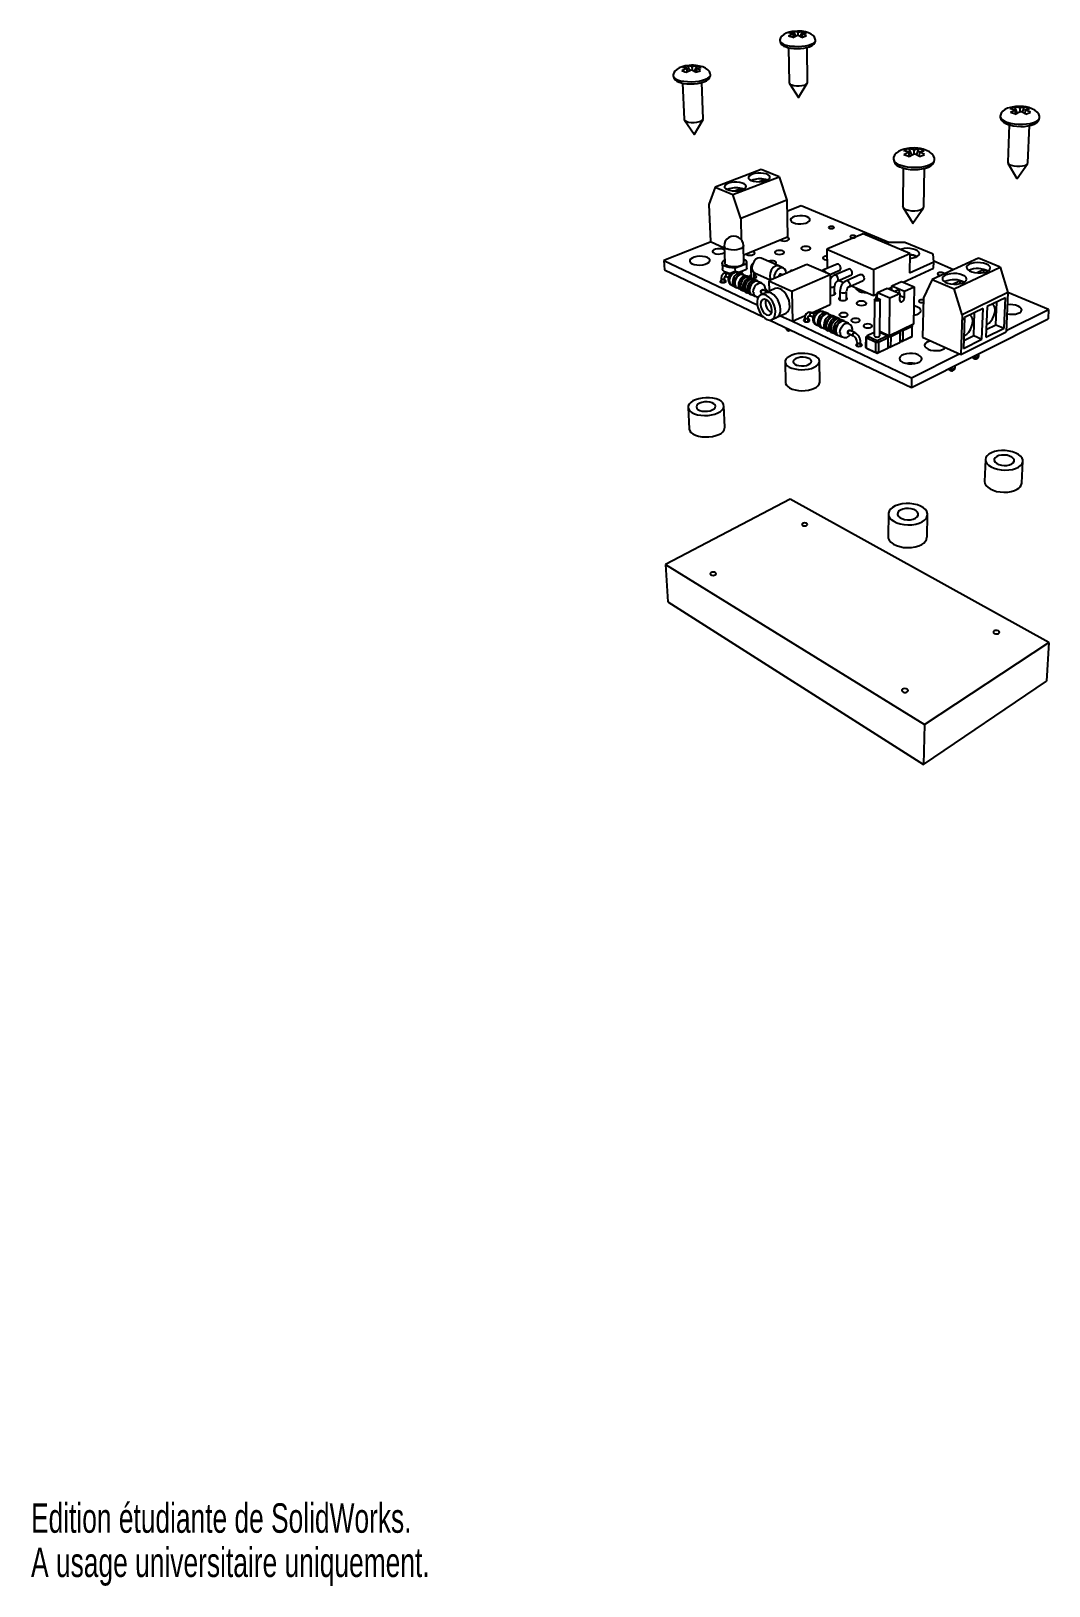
# Model space of a CAD drawing. Extents: x 0 to 129, y 0 to 197.
import ezdxf
from ezdxf.enums import TextEntityAlignment as Align

# ---------------------------------------------------------------- set-up
doc = ezdxf.new("R2010")
doc.units = 0
doc.layers.get('0').update_dxf_attribs({"linetype": 'CONTINUOUS'})

msp = doc.modelspace()

# ---------------------------------------------------------------- texts
at = {"color": 7, "linetype": 'CONTINUOUS'}
for s, width, p in [('Edition étudiante de SolidWorks.', 0.667188, (0, 5.6)), ('A usage universitaire uniquement.', 0.668182, (0, 0))]:
    msp.add_text(s, height=3.7351, dxfattribs=dict(at, width=width)).set_placement(p, align=Align.BOTTOM_LEFT)

# ---------------------------------------------------------------- linework, layer by layer
at = {"color": 7, "linetype": 'CONTINUOUS'}
for p, q in [((96.47, 196.5), (95.93, 196.6)), ((96.47, 196.5), (96.48, 196.04)), ((97.06, 196.69), (96.52, 196.78)), ((96.52, 196.78), (96.77, 196.2)), ((97.06, 196.69), (97.63, 196.78)), ((97.06, 196.69), (97.06, 196.3)), ((97.63, 196.78), (97.36, 196.15)), ((97.62, 196.5), (98.18, 196.6)), ((97.62, 196.5), (97.62, 196.05)), ((95.9, 194.74), (95.98, 190.3)), ((98.29, 190.32), (98.24, 194.76)), ((83.02, 192.13), (82.48, 192.24)), ((83.02, 192.13), (83.04, 191.67)), ((83.66, 192.34), (83.12, 192.44)), ((83.12, 192.44), (83.38, 191.85)), ((83.66, 192.34), (84.28, 192.44)), ((83.66, 192.34), (83.68, 191.88)), ((84.28, 192.44), (83.97, 191.71)), ((84.21, 192.13), (84.83, 192.24)), ((84.21, 192.13), (84.23, 191.66)), ((82.47, 190.25), (82.68, 185.68)), ((85.1, 185.75), (84.91, 190.33)), ((96.01, 190.21), (97.15, 188.43)), ((97.17, 188.43), (98.26, 190.23)), ((124.6, 186.88), (123.94, 187.01)), ((125.18, 187.11), (124.52, 187.23)), ((124.52, 187.23), (124.86, 186.42)), ((125.18, 187.11), (125.16, 186.59)), ((125.18, 187.11), (125.74, 187.23)), ((125.74, 187.23), (125.46, 186.57)), ((125.85, 186.88), (126.41, 187.01)), ((82.72, 185.58), (83.96, 183.77)), ((83.98, 183.77), (85.07, 185.65)), ((124.6, 186.88), (124.58, 186.37)), ((125.85, 186.88), (125.83, 186.38)), ((123.85, 184.96), (123.65, 180.25)), ((126.19, 180.16), (126.42, 184.88)), ((111.14, 181.56), (110.48, 181.7)), ((111.78, 181.81), (111.12, 181.96)), ((111.12, 181.96), (111.47, 181.12)), ((111.14, 181.56), (111.13, 180.97)), ((111.78, 181.81), (111.77, 181.28)), ((111.78, 181.81), (112.4, 181.96)), ((112.4, 181.96), (112.07, 181.18)), ((112.46, 181.56), (112.45, 180.97)), ((112.46, 181.56), (113.08, 181.7)), ((92.45, 179.31), (86.59, 177.1)), ((94.72, 178.38), (92.45, 179.31)), ((110.42, 179.49), (110.35, 174.65)), ((113.01, 174.61), (113.11, 179.46)), ((123.68, 180.13), (124.82, 178.19)), ((124.84, 178.19), (126.15, 180.05)), ((88.86, 176.13), (94.72, 178.38)), ((92.94, 178.05), (92.21, 177.77)), ((92.96, 177.88), (92.95, 178.05)), ((93.18, 177.96), (93, 178.04)), ((94.72, 178.38), (95.67, 175.42)), ((86.59, 177.1), (85.82, 174.87)), ((86.59, 177.1), (88.86, 176.13)), ((89.84, 173.12), (88.86, 176.13)), ((89.94, 176.9), (89.17, 176.61)), ((95.67, 175.42), (89.84, 173.12)), ((89.95, 176.73), (89.95, 176.9)), ((90.18, 176.81), (89.99, 176.89)), ((95.67, 175.42), (95.75, 170.78)), ((85.82, 174.87), (86, 170.21)), ((97.48, 174.72), (95.69, 174.01)), ((108.58, 170.08), (97.48, 174.72)), ((110.39, 174.51), (111.64, 172.54)), ((111.65, 172.53), (112.97, 174.47)), ((89.84, 173.12), (89.92, 170.41)), ((86.1, 170.17), (80.13, 167.78)), ((86, 170.21), (87.76, 169.41)), ((87.76, 169.61), (87.83, 167.48)), ((90.26, 167.55), (90.19, 169.68)), ((90.23, 168.51), (95.75, 170.78)), ((95.8, 170.69), (95.64, 170.73)), ((105.35, 171.16), (100.75, 169.21)), ((111.27, 168.67), (105.35, 171.16)), ((108.41, 170.08), (108.17, 169.97)), ((110.64, 170.08), (108.41, 170.08)), ((114.21, 168.59), (110.64, 170.08)), ((80.13, 167.78), (91.94, 162.2)), ((80.13, 167.78), (80.2, 166.62)), ((87.51, 167.47), (87.53, 166.74)), ((89.86, 167.14), (90.56, 167.43)), ((90.56, 167.43), (90.58, 166.71)), ((90.6, 166.83), (90.58, 167.56)), ((91.47, 168.91), (91.32, 168.96)), ((94.68, 167.1), (92.44, 168.11)), ((102.05, 167.32), (100.26, 166.55)), ((100.75, 169.21), (106.67, 166.64)), ((100.75, 169.21), (100.77, 166.77)), ((106.67, 166.64), (111.27, 168.67)), ((111.27, 168.67), (111.23, 166.23)), ((111.23, 166.23), (114.29, 167.61)), ((119.96, 168.08), (114.1, 165.4)), ((114.29, 167.61), (114.21, 168.59)), ((114.27, 166.81), (114.29, 167.61)), ((116.8, 166.63), (114.29, 167.69)), ((122.71, 166.96), (119.96, 168.08)), ((80.2, 166.62), (92.69, 160.66)), ((87.39, 165.46), (87.41, 165.03)), ((87.81, 165.05), (87.8, 165.47)), ((87.8, 165.47), (87.8, 165.47)), ((88.03, 165.76), (88.3, 165.64)), ((88.46, 166.01), (88.2, 166.14)), ((89.16, 166.85), (89.86, 167.14)), ((89.17, 166.37), (89.16, 166.85)), ((89.73, 166.2), (89.48, 166.31)), ((89.56, 166.28), (89.82, 166.39)), ((89.82, 166.39), (89.94, 166.44)), ((90.14, 166.06), (89.91, 166.16)), ((89.94, 166.44), (90.58, 166.71)), ((89.96, 166.35), (89.96, 166.45)), ((90.46, 165.86), (90.15, 166)), ((90.6, 166.83), (90.58, 166.71)), ((90.87, 165.71), (90.65, 165.82)), ((91.02, 165.6), (90.88, 165.66)), ((91.12, 166.76), (91.15, 165.58)), ((91.43, 165.46), (91.21, 165.56)), ((91.58, 165.34), (91.44, 165.41)), ((91.56, 165.55), (91.54, 166.27)), ((91.6, 166.24), (93.59, 165.33)), ((98.23, 167.3), (93.4, 165.24)), ((95.25, 166.84), (94.68, 167.1)), ((95.09, 166.01), (94.91, 166.08)), ((96.31, 163.9), (101.15, 166.01)), ((101.15, 166.01), (98.23, 167.3)), ((100.26, 166.55), (100.11, 166.47)), ((101.12, 166.02), (102.38, 166.57)), ((101.15, 166.01), (101.17, 162.24)), ((101.15, 165.8), (101.39, 165.69)), ((103.52, 166.71), (101.73, 165.93)), ((102.06, 165.17), (103.85, 165.96)), ((105.01, 166.02), (103.22, 165.23)), ((106.67, 166.64), (106.65, 163.35)), ((110.42, 165.06), (114.27, 166.81)), ((114.1, 165.4), (112.98, 163.06)), ((114.1, 165.4), (116.86, 164.22)), ((116.86, 164.22), (122.71, 166.96)), ((120.65, 166.64), (119.77, 166.23)), ((120.63, 166.28), (120.65, 166.64)), ((121.12, 166.44), (120.65, 166.64)), ((122.71, 166.96), (123.68, 163.73)), ((87.88, 165.29), (87.8, 165.31)), ((88.72, 164.67), (88.97, 164.55)), ((89.12, 164.44), (89.34, 164.33)), ((89.38, 164.36), (89.7, 164.21)), ((89.85, 164.09), (90.07, 163.99)), ((90.12, 164.01), (90.26, 163.95)), ((90.41, 163.83), (90.63, 163.72)), ((90.68, 163.75), (90.82, 163.68)), ((90.97, 163.57), (91.19, 163.46)), ((91.24, 163.49), (91.73, 163.25)), ((91.99, 165.2), (91.77, 165.3)), ((92.5, 164.92), (92, 165.15)), ((93.02, 163.72), (92.39, 163.45)), ((92.48, 163.68), (92.7, 163.58)), ((93.22, 163.8), (92.66, 164.06)), ((94.21, 164.23), (93.03, 163.72)), ((93.4, 165.24), (96.31, 163.9)), ((93.4, 165.24), (93.43, 163.9)), ((96.31, 163.9), (96.38, 160.1)), ((101.73, 163.47), (101.72, 164.55)), ((102.06, 165.17), (102.07, 165.18)), ((102.31, 165.28), (102.91, 165.02)), ((102.41, 163.89), (102.41, 162.78)), ((103.24, 162.82), (103.24, 163.89)), ((103.56, 164.47), (105.34, 165.27)), ((103.85, 164.6), (106.65, 163.35)), ((106.65, 163.35), (107.14, 163.57)), ((107.14, 163), (107.15, 163.75)), ((107.15, 163.75), (108.39, 164.31)), ((107.15, 163.75), (108.73, 163.05)), ((108.39, 164.31), (109.97, 163.62)), ((108.58, 164.23), (108.99, 164.41)), ((108.73, 163.05), (109.97, 163.62)), ((108.99, 164.59), (110.22, 165.14)), ((108.99, 164.59), (110.58, 163.9)), ((108.99, 164.05), (108.99, 164.59)), ((109.69, 164.05), (109.34, 163.89)), ((109.97, 163.62), (109.96, 162.83)), ((110.22, 165.14), (111.8, 164.46)), ((110.57, 163.11), (110.58, 163.9)), ((110.58, 163.9), (111.8, 164.46)), ((111.8, 164.46), (111.72, 159.72)), ((117.65, 165.24), (116.72, 164.81)), ((117.86, 160.93), (116.86, 164.22)), ((117.64, 164.87), (117.65, 165.24)), ((118.12, 165.04), (117.65, 165.24)), ((123.68, 163.73), (117.86, 160.93)), ((123.68, 163.73), (123.46, 158.76)), ((128.82, 161.6), (123.67, 163.76)), ((98.83, 161.19), (101.17, 162.24)), ((106.79, 162.85), (106.76, 158.27)), ((107.46, 158.26), (107.5, 162.84)), ((108.68, 158.27), (108.73, 163.05)), ((112.98, 163.06), (112.87, 158.07)), ((120.52, 161.7), (118.16, 160.56)), ((120.37, 157.82), (120.52, 161.7)), ((121.04, 161.95), (120.89, 158.08)), ((123.35, 163.06), (121.04, 161.95)), ((122.15, 159.67), (122.27, 162.54)), ((123.18, 159.22), (123.35, 163.06)), ((123.46, 158.93), (128.82, 161.6)), ((128.82, 161.6), (128.75, 160.4)), ((93.53, 160.26), (111.46, 151.7)), ((93.77, 160.32), (94.39, 160.59)), ((94.4, 160.6), (95.58, 161.12)), ((94.87, 160.81), (96.38, 160.1)), ((96.38, 160.1), (98.02, 160.83)), ((96.38, 160.1), (111.48, 152.95)), ((97.97, 160.51), (97.98, 160.06)), ((98.4, 160.06), (98.39, 160.51)), ((98.39, 160.51), (98.39, 160.51)), ((98.46, 160.33), (98.4, 160.35)), ((98.67, 160.8), (99, 160.65)), ((98.68, 160.8), (98.67, 160.8)), ((99.18, 161.03), (98.85, 161.18)), ((99.43, 159.64), (99.72, 159.51)), ((100.51, 161.22), (100.23, 161.35)), ((100.93, 161.07), (100.69, 161.18)), ((101.3, 160.85), (100.95, 161.02)), ((101.73, 160.7), (101.49, 160.81)), ((101.91, 160.57), (101.74, 160.65)), ((102.34, 160.42), (102.09, 160.53)), ((102.52, 160.29), (102.35, 160.37)), ((102.94, 160.14), (102.7, 160.25)), ((103.49, 159.84), (102.96, 160.09)), ((111.72, 159.72), (108.68, 158.27)), ((111.57, 159.45), (110.37, 158.88)), ((111.46, 151.7), (128.75, 160.4)), ((111.48, 159.6), (111.57, 159.45)), ((111.56, 159.6), (111.53, 159.62)), ((111.55, 158.19), (111.57, 159.45)), ((111.56, 159.6), (111.57, 159.45)), ((117.86, 160.93), (117.7, 155.88)), ((118.16, 160.56), (118.04, 156.66)), ((119.34, 158.28), (119.44, 161.17)), ((120.93, 159.07), (122.15, 159.67)), ((122.15, 159.67), (123.18, 159.22)), ((95.98, 158.91), (96.1, 158.96)), ((99.86, 159.39), (100.1, 159.28)), ((100.15, 159.3), (100.51, 159.13)), ((100.66, 159.02), (100.9, 158.9)), ((100.94, 158.93), (101.11, 158.85)), ((101.26, 158.73), (101.5, 158.62)), ((101.55, 158.65), (101.72, 158.57)), ((101.86, 158.45), (102.1, 158.34)), ((102.15, 158.36), (102.69, 158.11)), ((103.49, 158.55), (104.1, 158.26)), ((104.29, 158.66), (103.67, 158.94)), ((105.7, 156.87), (105.71, 158.14)), ((105.71, 158), (105.87, 158.27)), ((105.71, 158.14), (105.87, 158.27)), ((105.71, 158), (105.71, 158.14)), ((106.97, 157.41), (105.71, 158)), ((105.71, 158), (105.71, 156.73)), ((106.76, 158.69), (105.87, 158.27)), ((105.87, 158.27), (107.12, 157.68)), ((107.12, 157.68), (106.97, 157.41)), ((107.12, 157.68), (108.35, 158.27)), ((107.12, 157.68), (107.28, 157.41)), ((108.51, 158), (107.28, 157.41)), ((107.46, 158.83), (108.68, 158.27)), ((108.35, 158.27), (107.46, 158.67)), ((108.35, 158.27), (108.51, 158)), ((108.5, 158.14), (108.35, 158.27)), ((108.52, 158.15), (108.45, 158.18)), ((108.5, 158.14), (108.51, 158)), ((108.5, 156.73), (108.51, 158)), ((108.51, 156.88), (108.52, 158.15)), ((108.61, 158.31), (108.52, 158.15)), ((108.83, 158.15), (108.52, 158.15)), ((108.74, 158.3), (108.83, 158.15)), ((108.83, 158.15), (108.82, 156.88)), ((110.05, 158.73), (108.83, 158.15)), ((109.96, 158.88), (110.05, 158.73)), ((110.04, 158.87), (110.01, 158.9)), ((110.06, 158.88), (110.01, 158.9)), ((110.03, 157.46), (110.05, 158.73)), ((110.03, 157.62), (110.04, 157.61)), ((110.19, 157.49), (110.03, 157.57)), ((110.04, 157.61), (110.06, 158.88)), ((110.04, 158.87), (110.05, 158.73)), ((110.35, 157.61), (110.04, 157.61)), ((110.04, 157.61), (110.19, 157.49)), ((110.09, 158.95), (110.06, 158.88)), ((110.37, 158.88), (110.06, 158.88)), ((111.39, 158.07), (110.19, 157.49)), ((110.35, 157.61), (110.19, 157.49)), ((110.28, 159.03), (110.37, 158.88)), ((110.37, 158.88), (110.35, 157.61)), ((110.35, 157.61), (111.55, 158.19)), ((111.55, 158.19), (111.39, 158.07)), ((112.87, 158.07), (117.7, 155.88)), ((117.7, 155.88), (123.46, 158.76)), ((118.04, 156.66), (120.37, 157.82)), ((118.07, 157.65), (119.34, 158.28)), ((119.34, 158.28), (120.37, 157.82)), ((120.89, 158.08), (123.18, 159.22)), ((104.59, 157.4), (104.59, 156.94)), ((105.03, 156.94), (105.03, 157.4)), ((105.08, 157.23), (105.03, 157.25)), ((105.71, 156.73), (105.7, 156.87)), ((105.71, 156.73), (106.96, 156.14)), ((105.86, 156.61), (105.71, 156.73)), ((107.11, 156.02), (105.86, 156.61)), ((106.96, 156.14), (106.97, 157.41)), ((107.27, 156.14), (106.96, 156.14)), ((106.96, 156.14), (107.11, 156.02)), ((107.28, 157.41), (106.97, 157.41)), ((108.34, 156.61), (107.11, 156.02)), ((107.27, 156.14), (107.11, 156.02)), ((107.28, 157.41), (107.27, 156.14)), ((107.27, 156.14), (108.5, 156.73)), ((108.5, 156.73), (108.34, 156.61)), ((108.5, 156.89), (108.51, 156.88)), ((108.66, 156.76), (108.5, 156.84)), ((108.82, 156.88), (108.51, 156.88)), ((108.51, 156.88), (108.66, 156.76)), ((109.87, 157.34), (108.66, 156.76)), ((108.82, 156.88), (108.66, 156.76)), ((108.82, 156.88), (110.03, 157.46)), ((110.03, 157.46), (109.87, 157.34)), ((111.48, 152.95), (117.52, 155.96)), ((119.98, 155.75), (119.99, 155.99)), ((95.47, 154.97), (95.52, 152.33)), ((99.84, 152.39), (99.81, 155.03)), ((117, 154.25), (117.01, 154.49)), ((111.48, 152.95), (111.46, 151.7)), ((83.18, 149.2), (83.31, 146.49)), ((87.82, 146.68), (87.72, 149.39)), ((120.83, 142.61), (120.72, 139.82)), ((125.43, 139.59), (125.58, 142.39)), ((96.11, 137.59), (80.34, 129.31)), ((128.86, 119.44), (96.11, 137.59)), ((108.54, 135.72), (108.5, 132.85)), ((113.43, 132.76), (113.49, 135.63)), ((80.34, 129.31), (80.61, 124.58)), ((80.34, 129.31), (113.1, 109.04)), ((80.61, 124.58), (112.98, 103.99)), ((113.1, 109.04), (128.86, 119.44)), ((128.86, 119.44), (128.56, 114.55)), ((112.98, 103.99), (128.56, 114.55)), ((113.1, 109.04), (112.98, 103.99))]:
    msp.add_line(p, q, dxfattribs=at)
at = {"color": 8, "linetype": 'CONTINUOUS'}
msp.add_line((109.97, 163.37), (110.57, 163.11), dxfattribs=at)
at = {"color": 7, "linetype": 'CONTINUOUS'}
for points in [[(97.04, 196.84), (96.53, 196.8), (96.33, 196.77), (95.97, 196.69), (95.61, 196.56), (95.3, 196.4), (95.05, 196.21), (94.89, 195.99), (94.81, 195.74), (94.8, 195.63)], [(94.8, 195.65), (94.82, 195.54), (94.93, 195.39), (95.13, 195.25), (95.42, 195.12)], [(95.42, 195.12), (95.78, 195.02), (96.19, 194.95), (96.65, 194.91), (97.12, 194.9), (97.59, 194.93), (98.04, 194.98), (98.44, 195.07), (98.78, 195.18), (99.05, 195.32), (99.22, 195.47), (99.31, 195.62), (99.31, 195.68)], [(95.58, 194.83), (95.76, 194.78), (96.14, 194.69), (96.56, 194.64), (96.99, 194.62), (97.42, 194.64), (97.83, 194.68), (98.22, 194.76), (98.57, 194.86), (98.87, 195.01), (99.09, 195.18), (99.23, 195.36), (99.3, 195.57), (99.3, 195.68)], [(95.9, 196.22), (96.3, 196.43), (96.47, 196.5)], [(95.9, 196.22), (96.3, 196.1), (96.46, 196.03)], [(96.52, 196.78), (96.09, 196.66), (95.93, 196.6)], [(96.46, 196.03), (96.86, 196.24), (97.03, 196.31)], [(97.58, 196.03), (97.19, 196.24), (97.03, 196.31)], [(99.31, 195.68), (99.29, 195.83), (99.2, 196.06), (99.02, 196.27), (98.76, 196.46), (98.42, 196.62), (98.05, 196.73), (97.61, 196.81), (97.27, 196.83), (97.04, 196.84)], [(97.58, 196.03), (98, 196.18), (98.16, 196.22)], [(98.16, 196.22), (97.78, 196.43), (97.62, 196.5)], [(98.18, 196.6), (97.79, 196.74), (97.63, 196.78)], [(83.6, 192.51), (83.04, 192.45), (82.82, 192.42), (82.42, 192.31), (82.07, 192.17), (81.76, 191.99), (81.51, 191.78), (81.36, 191.54), (81.29, 191.28), (81.29, 191.18)], [(81.29, 191.17), (81.29, 191.13), (81.38, 190.96), (81.57, 190.81), (81.86, 190.67)], [(81.86, 190.67), (82.22, 190.56), (82.64, 190.48), (83.11, 190.44), (83.61, 190.43), (84.1, 190.45), (84.58, 190.52), (85.01, 190.61), (85.39, 190.74), (85.68, 190.88), (85.89, 191.05), (86, 191.22), (86.01, 191.34)], [(82.03, 190.38), (82.22, 190.31), (82.61, 190.22), (83.04, 190.17), (83.49, 190.15), (83.95, 190.16), (84.39, 190.21), (84.8, 190.29), (85.18, 190.41), (85.5, 190.56), (85.76, 190.75), (85.91, 190.94), (86, 191.16), (86, 191.32)], [(82.4, 191.83), (82.83, 192.06), (83.02, 192.13)], [(82.4, 191.83), (82.79, 191.69), (82.95, 191.62)], [(83.12, 192.44), (82.66, 192.31), (82.48, 192.24)], [(82.95, 191.62), (83.39, 191.85), (83.57, 191.92)], [(84.12, 191.62), (83.73, 191.85), (83.57, 191.92)], [(86.01, 191.32), (85.99, 191.49), (85.88, 191.73), (85.69, 191.95), (85.4, 192.14), (85.03, 192.31), (84.64, 192.41), (84.21, 192.48), (83.86, 192.51), (83.6, 192.51)], [(84.12, 191.62), (84.58, 191.78), (84.76, 191.83)], [(84.76, 191.83), (84.37, 192.06), (84.21, 192.13)], [(84.83, 192.24), (84.44, 192.4), (84.28, 192.44)], [(96.3, 190.02), (96.57, 189.95), (96.89, 189.91), (97.24, 189.9), (97.57, 189.93), (97.87, 190), (98.1, 190.09), (98.24, 190.21), (98.29, 190.32)], [(97.16, 188.43), (97.15, 188.43), (97.15, 188.43)], [(125.25, 187.31), (124.65, 187.29), (124.41, 187.26), (124.01, 187.18), (123.63, 187.06), (123.29, 186.9), (123.02, 186.69), (122.82, 186.45), (122.72, 186.19), (122.7, 186.05)], [(124.52, 187.23), (124.1, 187.08), (123.94, 187.01)], [(127.67, 185.88), (127.66, 186.07), (127.57, 186.33), (127.38, 186.58), (127.1, 186.81), (126.71, 187.01), (126.31, 187.15), (125.98, 187.23), (125.63, 187.28), (125.25, 187.31)], [(126.41, 187.01), (125.93, 187.18), (125.74, 187.23)], [(82.68, 185.68), (82.69, 185.64), (82.78, 185.51), (82.97, 185.4)], [(82.97, 185.4), (83.25, 185.32), (83.58, 185.28), (83.94, 185.27), (84.3, 185.31), (84.61, 185.38), (84.87, 185.48), (85.03, 185.6), (85.1, 185.74), (85.1, 185.75)], [(122.71, 186.05), (122.7, 185.95), (122.77, 185.7), (122.9, 185.5), (123.11, 185.31), (123.4, 185.14), (123.69, 185.01)], [(122.7, 186.05), (122.7, 186.02), (122.76, 185.83), (122.93, 185.64), (123.2, 185.47), (123.55, 185.32)], [(123.55, 185.32), (123.98, 185.2), (124.46, 185.11), (124.98, 185.06), (125.5, 185.05), (126.01, 185.08), (126.49, 185.15), (126.9, 185.26), (127.24, 185.39), (127.49, 185.56), (127.63, 185.74), (127.67, 185.89)], [(123.69, 185.01), (123.9, 184.95), (124.34, 184.85), (124.81, 184.79), (125.29, 184.76), (125.76, 184.78), (126.21, 184.83), (126.63, 184.93), (127, 185.06), (127.32, 185.26), (127.52, 185.46), (127.64, 185.68), (127.67, 185.88)], [(124.02, 186.56), (124.43, 186.8), (124.6, 186.88)], [(124.02, 186.56), (124.51, 186.4), (124.7, 186.32)], [(124.7, 186.32), (125.1, 186.57), (125.27, 186.65)], [(125.93, 186.32), (125.47, 186.57), (125.27, 186.65)], [(126.51, 186.56), (126.05, 186.8), (125.85, 186.88)], [(125.93, 186.32), (126.36, 186.5), (126.51, 186.56)], [(83.97, 183.77), (83.96, 183.77), (83.96, 183.77)], [(111.81, 182.05), (111.21, 182.02), (110.95, 181.98), (110.55, 181.89), (110.17, 181.76), (109.82, 181.59), (109.53, 181.37), (109.32, 181.12), (109.2, 180.84), (109.18, 180.64)], [(111.12, 181.96), (110.65, 181.79), (110.48, 181.7)], [(110.51, 181.21), (110.95, 181.47), (111.14, 181.56)], [(110.51, 181.21), (110.99, 181.03), (111.19, 180.95)], [(111.19, 180.95), (111.63, 181.22), (111.82, 181.3)], [(114.39, 180.57), (114.37, 180.77), (114.27, 181.05), (114.06, 181.32), (113.75, 181.56), (113.38, 181.74), (112.96, 181.89), (112.6, 181.97), (112.25, 182.02), (111.81, 182.05)], [(112.48, 180.95), (112.02, 181.22), (111.82, 181.3)], [(113.08, 181.7), (112.6, 181.9), (112.4, 181.96)], [(113.12, 181.21), (112.66, 181.47), (112.46, 181.56)], [(112.48, 180.95), (112.95, 181.14), (113.12, 181.21)], [(109.98, 179.9), (110.41, 179.76), (110.91, 179.66), (111.44, 179.61), (111.99, 179.6), (112.53, 179.63), (113.04, 179.71), (113.49, 179.82), (113.87, 179.98), (114.15, 180.16), (114.33, 180.35), (114.39, 180.56), (114.39, 180.58)], [(110.14, 179.58), (110.35, 179.51), (110.81, 179.4), (111.29, 179.33), (111.79, 179.31), (112.29, 179.32), (112.77, 179.38), (113.22, 179.49), (113.62, 179.63), (113.97, 179.83), (114.19, 180.05), (114.33, 180.29), (114.39, 180.55), (114.38, 180.6)], [(124.09, 179.86), (124.41, 179.77), (124.78, 179.72), (125.16, 179.72), (125.52, 179.76), (125.82, 179.83), (126.05, 179.95), (126.17, 180.08), (126.19, 180.16)], [(88.13, 176.77), (88.42, 176.68), (88.76, 176.62), (89.13, 176.61), (89.51, 176.63), (89.86, 176.7), (90.15, 176.8), (90.37, 176.92), (90.5, 177.07), (90.53, 177.22), (90.46, 177.36), (90.3, 177.49), (90.04, 177.6), (89.73, 177.67), (89.37, 177.71), (88.99, 177.7), (88.63, 177.66), (88.31, 177.58), (88.05, 177.46), (87.87, 177.33), (87.78, 177.18), (87.8, 177.03), (87.92, 176.89), (88.13, 176.77)], [(91.18, 177.93), (91.47, 177.84), (91.81, 177.79), (92.18, 177.77), (92.55, 177.8), (92.89, 177.86), (93.18, 177.96), (93.4, 178.08), (93.52, 178.22), (93.55, 178.37), (93.47, 178.51), (93.3, 178.64), (93.05, 178.75), (92.74, 178.82), (92.38, 178.85), (92.01, 178.85), (91.65, 178.8), (91.33, 178.72), (91.08, 178.61), (90.9, 178.48), (90.82, 178.33), (90.85, 178.19), (90.97, 178.05), (91.18, 177.93)], [(124.82, 178.18), (124.82, 178.19), (124.82, 178.19)], [(96.49, 172.59), (96.77, 172.5), (97.09, 172.45), (97.44, 172.44), (97.79, 172.47), (98.1, 172.54), (98.35, 172.64), (98.52, 172.77), (98.6, 172.91), (98.59, 173.06), (98.47, 173.19), (98.27, 173.31), (97.99, 173.39), (97.67, 173.44), (97.32, 173.45), (96.98, 173.42), (96.67, 173.35), (96.42, 173.25), (96.25, 173.13), (96.16, 172.98), (96.18, 172.84), (96.29, 172.7), (96.49, 172.59)], [(110.76, 174.25), (111.09, 174.15), (111.47, 174.1), (111.87, 174.09), (112.25, 174.13), (112.58, 174.22), (112.83, 174.34), (112.98, 174.49), (113.01, 174.61)], [(101.57, 172.07), (101.45, 172.11), (101.32, 172.12), (101.19, 172.11), (101.07, 172.07), (101, 172.03), (100.97, 171.97), (100.99, 171.92), (101.07, 171.87), (101.18, 171.84), (101.31, 171.83), (101.45, 171.84), (101.56, 171.87), (101.64, 171.92), (101.67, 171.97), (101.64, 172.03), (101.57, 172.07)], [(111.64, 172.53), (111.64, 172.53), (111.64, 172.54)], [(87.77, 169.14), (87.67, 169.19), (87.46, 169.26), (87.2, 169.29), (86.92, 169.28), (86.67, 169.23), (86.46, 169.15), (86.33, 169.04), (86.29, 168.92), (86.34, 168.81), (86.49, 168.71), (86.7, 168.64), (86.97, 168.61), (87.24, 168.62), (87.5, 168.67), (87.7, 168.76), (87.78, 168.81)], [(94.83, 170.4), (94.94, 170.34), (95.13, 170.28), (95.35, 170.26), (95.58, 170.28), (95.77, 170.34), (95.9, 170.42), (95.96, 170.51), (95.92, 170.61), (95.8, 170.69), (95.8, 170.69)], [(98.51, 169.51), (98.32, 169.56), (98.09, 169.58), (97.86, 169.56), (97.67, 169.51), (97.54, 169.42), (97.49, 169.33), (97.53, 169.23), (97.65, 169.15), (97.84, 169.09), (98.07, 169.07), (98.29, 169.09), (98.49, 169.15), (98.62, 169.23), (98.67, 169.33), (98.63, 169.42), (98.51, 169.51)], [(104.3, 170.92), (104.19, 170.95), (104.05, 170.96), (103.92, 170.95), (103.8, 170.92), (103.73, 170.87), (103.7, 170.82), (103.73, 170.76), (103.8, 170.71), (103.92, 170.68), (104.05, 170.67), (104.19, 170.68), (104.28, 170.7)], [(104.32, 170.72), (104.38, 170.76), (104.4, 170.82), (104.38, 170.87), (104.3, 170.92)], [(112.05, 168.24), (112.28, 168.37), (112.42, 168.53), (112.46, 168.7), (112.4, 168.86), (112.24, 169.02), (111.99, 169.15), (111.68, 169.25), (111.31, 169.32), (110.92, 169.34), (110.54, 169.32), (110.18, 169.25), (110.01, 169.2)], [(85.62, 168.17), (85.34, 168.26), (85.01, 168.32), (84.65, 168.33), (84.29, 168.3), (83.96, 168.22), (83.69, 168.11), (83.49, 167.97), (83.39, 167.82), (83.39, 167.66), (83.49, 167.51), (83.69, 167.38), (83.97, 167.29), (84.3, 167.23), (84.66, 167.22), (85.03, 167.26), (85.36, 167.33), (85.63, 167.44), (85.83, 167.58), (85.93, 167.74), (85.93, 167.9), (85.82, 168.04), (85.62, 168.17)], [(89.16, 166.85), (88.76, 166.85), (88.37, 166.9), (88.04, 166.99), (87.77, 167.11), (87.59, 167.26), (87.51, 167.43), (87.54, 167.61), (87.66, 167.77), (87.82, 167.89)], [(89.86, 167.14), (89.57, 167.05), (89.24, 167), (88.89, 166.99), (88.56, 167.02), (88.27, 167.09), (88.03, 167.2), (87.89, 167.33), (87.83, 167.48)], [(90.24, 167.96), (90.3, 167.92), (90.49, 167.78), (90.57, 167.61), (90.56, 167.43)], [(90.49, 168.61), (90.59, 168.55), (90.78, 168.49), (91.01, 168.47), (91.24, 168.49), (91.44, 168.55), (91.57, 168.63), (91.63, 168.73), (91.59, 168.82), (91.47, 168.91)], [(92.44, 168.11), (92.23, 168.15), (92, 168.1), (91.77, 167.95), (91.56, 167.73), (91.4, 167.46), (91.3, 167.16), (91.27, 166.85), (91.31, 166.58), (91.43, 166.37), (91.6, 166.24)], [(95.18, 169), (94.99, 169.06), (94.77, 169.08), (94.54, 169.06), (94.34, 169), (94.2, 168.92), (94.15, 168.82), (94.19, 168.73), (94.31, 168.64), (94.5, 168.59), (94.73, 168.57), (94.96, 168.59), (95.15, 168.64), (95.29, 168.73), (95.34, 168.82), (95.3, 168.92), (95.18, 169)], [(94.17, 167.33), (94.29, 167.41), (94.34, 167.51), (94.3, 167.61), (94.18, 167.69)], [(100.76, 168.38), (100.62, 168.36), (100.42, 168.3), (100.29, 168.22), (100.24, 168.12), (100.29, 168.02), (100.41, 167.94), (100.61, 167.88), (100.76, 167.86)], [(102.21, 167.31), (102.1, 167.33), (102.05, 167.32)], [(120.94, 167.34), (120.6, 167.45), (120.21, 167.51), (119.8, 167.53), (119.4, 167.5), (119.05, 167.42), (118.75, 167.31), (118.55, 167.16), (118.44, 166.99), (118.45, 166.81), (118.57, 166.64), (118.79, 166.48), (119.09, 166.35), (119.46, 166.26), (119.87, 166.22), (120.28, 166.23), (120.66, 166.28), (120.99, 166.38), (121.24, 166.52), (121.4, 166.68), (121.44, 166.86), (121.37, 167.03), (121.2, 167.2), (120.94, 167.34)], [(88.2, 166.14), (88.07, 166.18), (87.86, 166.19), (87.68, 166.13), (87.53, 165.99), (87.43, 165.8), (87.39, 165.56), (87.39, 165.46)], [(88.58, 166.14), (88.4, 166.17), (88.06, 166.26), (87.8, 166.38), (87.62, 166.53), (87.54, 166.7), (87.53, 166.74)], [(87.8, 165.47), (87.8, 165.57), (87.83, 165.7), (87.88, 165.77), (87.92, 165.79), (88, 165.77), (88.03, 165.76)], [(89.91, 166.16), (89.78, 166.2), (89.55, 166.17), (89.32, 166.05), (89.11, 165.85), (88.94, 165.59), (88.84, 165.29), (88.81, 165)], [(89.34, 164.33), (89.28, 164.36), (89.13, 164.52), (89.05, 164.76), (89.04, 165.04), (89.11, 165.34), (89.24, 165.62), (89.43, 165.86), (89.65, 166.02), (89.89, 166.09), (90.1, 166.07), (90.14, 166.06)], [(90.15, 166), (90.11, 166.02), (89.91, 166.04), (89.69, 165.97), (89.47, 165.81), (89.29, 165.59), (89.16, 165.32), (89.1, 165.03), (89.11, 164.76), (89.19, 164.54), (89.33, 164.39), (89.38, 164.36)], [(90.65, 165.82), (90.51, 165.86), (90.28, 165.83), (90.05, 165.71), (89.84, 165.51), (89.68, 165.24), (89.58, 164.95), (89.55, 164.65)], [(89.65, 166.32), (89.74, 166.31), (89.88, 166.32), (90, 166.36), (90.09, 166.41), (90.12, 166.47), (90.11, 166.51)], [(90.07, 163.99), (90.02, 164.02), (89.87, 164.18), (89.78, 164.41), (89.77, 164.69), (89.84, 164.99), (89.98, 165.28), (90.17, 165.51), (90.39, 165.68), (90.62, 165.75), (90.84, 165.73), (90.87, 165.71)], [(90.88, 165.66), (90.85, 165.68), (90.65, 165.7), (90.42, 165.63), (90.21, 165.47), (90.03, 165.25), (89.9, 164.97), (89.83, 164.69), (89.84, 164.42), (89.92, 164.2), (90.07, 164.04), (90.12, 164.01)], [(91.21, 165.56), (91.07, 165.6), (90.84, 165.57), (90.61, 165.45), (90.4, 165.25), (90.24, 164.98), (90.13, 164.69), (90.1, 164.39)], [(90.63, 163.72), (90.58, 163.76), (90.43, 163.92), (90.34, 164.15), (90.33, 164.43), (90.4, 164.73), (90.54, 165.02), (90.73, 165.25), (90.95, 165.42), (91.18, 165.49), (91.4, 165.47), (91.43, 165.46)], [(91.44, 165.41), (91.41, 165.42), (91.2, 165.44), (90.98, 165.37), (90.77, 165.21), (90.59, 164.99), (90.46, 164.71), (90.39, 164.43), (90.4, 164.16), (90.48, 163.93), (90.62, 163.78), (90.68, 163.75)], [(91.14, 165.93), (91.02, 165.89), (90.91, 165.82), (90.86, 165.74), (90.86, 165.72)], [(91.29, 165.52), (91.33, 165.52), (91.52, 165.54), (91.68, 165.58), (91.79, 165.65), (91.84, 165.74), (91.81, 165.82), (91.71, 165.89)], [(91.71, 165.89), (91.56, 165.93), (91.55, 165.94)], [(95.58, 166.17), (95.58, 166.22), (95.54, 166.49), (95.42, 166.7), (95.25, 166.84), (95.04, 166.88), (94.81, 166.83), (94.57, 166.68), (94.37, 166.46), (94.2, 166.18), (94.1, 165.88), (94.07, 165.57), (94.07, 165.53)], [(94.91, 166.08), (94.88, 166.09), (94.82, 166.08), (94.76, 166.04), (94.72, 165.98), (94.69, 165.91), (94.68, 165.83), (94.68, 165.79)], [(102.38, 166.57), (102.42, 166.59), (102.48, 166.69), (102.5, 166.82), (102.48, 166.97), (102.42, 167.12), (102.32, 167.24), (102.21, 167.31)], [(103.85, 165.96), (103.89, 165.98), (103.95, 166.08), (103.97, 166.21), (103.95, 166.36), (103.89, 166.51), (103.79, 166.63), (103.68, 166.71), (103.57, 166.73), (103.52, 166.71)], [(105.01, 166.02), (105.06, 166.04), (105.17, 166.02), (105.29, 165.94), (105.38, 165.82), (105.45, 165.67), (105.47, 165.52), (105.44, 165.38), (105.38, 165.29), (105.34, 165.27)], [(115.45, 166.24), (115.32, 166.28), (115.16, 166.29), (115.01, 166.28), (114.88, 166.24), (114.8, 166.18), (114.77, 166.11), (114.81, 166.04), (114.9, 165.99), (115.04, 165.95), (115.19, 165.93), (115.28, 165.94)], [(117.93, 165.95), (117.59, 166.06), (117.2, 166.13), (116.79, 166.14), (116.39, 166.11), (116.02, 166.04), (115.73, 165.92), (115.51, 165.76), (115.4, 165.59), (115.41, 165.41), (115.52, 165.23), (115.74, 165.07), (116.04, 164.94), (116.42, 164.85), (116.82, 164.81), (117.24, 164.81), (117.63, 164.87), (117.97, 164.97), (118.22, 165.11), (118.38, 165.27), (118.43, 165.45), (118.37, 165.64), (118.2, 165.81), (117.93, 165.95)], [(115.58, 166.08), (115.58, 166.11), (115.55, 166.18), (115.45, 166.24)], [(87.4, 165.3), (87.36, 165.29), (87.27, 165.24), (87.24, 165.17), (87.26, 165.11), (87.33, 165.06), (87.44, 165.02), (87.58, 165.01), (87.73, 165.02), (87.85, 165.06), (87.94, 165.11), (87.97, 165.17), (87.95, 165.24), (87.88, 165.29), (87.88, 165.29)], [(91.77, 165.3), (91.63, 165.34), (91.4, 165.31), (91.17, 165.19), (90.96, 164.99), (90.8, 164.72), (90.69, 164.43), (90.66, 164.13)], [(91.19, 163.46), (91.14, 163.49), (90.99, 163.65), (90.9, 163.89), (90.89, 164.17), (90.96, 164.47), (91.1, 164.76), (91.29, 164.99), (91.51, 165.16), (91.75, 165.23), (91.96, 165.21), (91.99, 165.2)], [(92, 165.15), (91.97, 165.16), (91.77, 165.18), (91.54, 165.11), (91.33, 164.95), (91.15, 164.72), (91.02, 164.45), (90.95, 164.17), (90.96, 163.89), (91.04, 163.67), (91.18, 163.52), (91.24, 163.49)], [(94.24, 161.33), (94.2, 161.73), (94.08, 162.13), (93.9, 162.52), (93.67, 162.88), (93.4, 163.16), (93.11, 163.37), (92.82, 163.48), (92.55, 163.49), (92.3, 163.4), (92.11, 163.22), (91.98, 162.95), (91.92, 162.61), (91.93, 162.23), (92.01, 161.83), (92.16, 161.43), (92.37, 161.06), (92.62, 160.74), (92.89, 160.49), (93.18, 160.33), (93.47, 160.26), (93.73, 160.3), (93.95, 160.43), (94.11, 160.66), (94.21, 160.96), (94.24, 161.33)], [(92.42, 163.81), (92.43, 163.88), (92.46, 163.96), (92.51, 164.02), (92.56, 164.06), (92.62, 164.07), (92.66, 164.06)], [(93.12, 164.06), (92.99, 164.1), (92.96, 164.1)], [(94.87, 161.6), (94.82, 162), (94.71, 162.41), (94.53, 162.8), (94.3, 163.15), (94.03, 163.44), (93.74, 163.64), (93.45, 163.75), (93.17, 163.76), (93.02, 163.72)], [(94.87, 161.61), (94.83, 162), (94.71, 162.41), (94.53, 162.8), (94.3, 163.15), (94.03, 163.44), (93.74, 163.64), (93.45, 163.76), (93.18, 163.77), (93.03, 163.72)], [(93.16, 163.83), (93.19, 163.86), (93.23, 163.93), (93.2, 164), (93.12, 164.06)], [(95.58, 161.12), (95.65, 161.16), (95.85, 161.34), (95.98, 161.61), (96.05, 161.94), (96.04, 162.32), (95.96, 162.73), (95.81, 163.13), (95.61, 163.5), (95.36, 163.82), (95.07, 164.07), (94.78, 164.22), (94.5, 164.28), (94.24, 164.24), (94.21, 164.23)], [(101.16, 163.39), (101.31, 163.38), (101.52, 163.4), (101.69, 163.45), (101.81, 163.53), (101.85, 163.62), (101.81, 163.71), (101.73, 163.78)], [(104.46, 164.33), (104.48, 164.17), (104.61, 164.02), (104.83, 163.89), (105.12, 163.79), (105.47, 163.73), (105.82, 163.72)], [(109.88, 163.66), (109.89, 163.66), (109.93, 163.71), (109.94, 163.78), (109.93, 163.86), (109.89, 163.94), (109.84, 164.01), (109.78, 164.05), (109.72, 164.06), (109.69, 164.05)], [(93.8, 161.53), (93.76, 161.85), (93.65, 162.16), (93.48, 162.45), (93.28, 162.68), (93.05, 162.83), (92.83, 162.89), (92.63, 162.85), (92.47, 162.71), (92.38, 162.5), (92.35, 162.22), (92.39, 161.91), (92.5, 161.6), (92.67, 161.31), (92.87, 161.08), (93.1, 160.93), (93.32, 160.87), (93.52, 160.91), (93.68, 161.04), (93.77, 161.26), (93.8, 161.53)], [(102.41, 163.12), (102.3, 163.05), (102.25, 162.95), (102.29, 162.86), (102.41, 162.78), (102.59, 162.73), (102.79, 162.71), (103, 162.73), (103.17, 162.78), (103.29, 162.86), (103.33, 162.95), (103.29, 163.05), (103.24, 163.09)], [(105.57, 162.58), (105.36, 162.64), (105.12, 162.66), (104.88, 162.64), (104.68, 162.58), (104.55, 162.49), (104.5, 162.38), (104.55, 162.27), (104.68, 162.18), (104.89, 162.12), (105.13, 162.09), (105.37, 162.12), (105.57, 162.18), (105.71, 162.27), (105.75, 162.38), (105.7, 162.49), (105.57, 162.58)], [(106.9, 162.73), (106.82, 162.78), (106.79, 162.84), (106.82, 162.91), (106.89, 162.96), (107, 162.99), (107.14, 163), (107.27, 162.99), (107.39, 162.96), (107.47, 162.91), (107.5, 162.84), (107.47, 162.78), (107.4, 162.73), (107.28, 162.7), (107.15, 162.68), (107.01, 162.7), (106.9, 162.73)], [(107.14, 163.32), (107.14, 163.32), (107.01, 163.23), (106.96, 163.12), (107.01, 163.01), (107.03, 162.99)], [(109.96, 162.83), (109.98, 162.69), (110.05, 162.59), (110.14, 162.55), (110.26, 162.58), (110.38, 162.66), (110.48, 162.79), (110.54, 162.95), (110.57, 163.11)], [(111.74, 160.88), (111.82, 160.89), (112.15, 160.97), (112.41, 161.1), (112.59, 161.25), (112.66, 161.42), (112.62, 161.59), (112.47, 161.76), (112.24, 161.9)], [(112.24, 161.9), (111.92, 162), (111.76, 162.03)], [(112.97, 162.79), (112.91, 162.8), (112.77, 162.81), (112.63, 162.8), (112.51, 162.76), (112.43, 162.71), (112.4, 162.64), (112.44, 162.58), (112.52, 162.52), (112.65, 162.49), (112.79, 162.47), (112.93, 162.49), (112.97, 162.49)], [(120.95, 159.65), (121.03, 159.68), (121.29, 159.86), (121.53, 160.11), (121.74, 160.43), (121.91, 160.79), (122.01, 161.17), (122.04, 161.52), (122, 161.84), (121.89, 162.09), (121.73, 162.27), (121.71, 162.27)], [(123.56, 161.05), (123.88, 161), (124.26, 160.99), (124.63, 161.02), (124.96, 161.11), (125.21, 161.23), (125.37, 161.38), (125.42, 161.56), (125.36, 161.73), (125.2, 161.89), (124.95, 162.03)], [(97.97, 160.35), (97.92, 160.33), (97.84, 160.27), (97.8, 160.21), (97.83, 160.14), (97.91, 160.08), (98.03, 160.04), (98.18, 160.03), (98.33, 160.04), (98.45, 160.08), (98.54, 160.14), (98.57, 160.21), (98.54, 160.27), (98.46, 160.33), (98.46, 160.33)], [(98.85, 161.18), (98.71, 161.23), (98.49, 161.25), (98.3, 161.18), (98.13, 161.04), (98.02, 160.84), (97.97, 160.6), (97.97, 160.51)], [(98.39, 160.51), (98.4, 160.6), (98.44, 160.74), (98.49, 160.8), (98.55, 160.82), (98.65, 160.8), (98.67, 160.8)], [(100.69, 161.18), (100.56, 161.21), (100.33, 161.18), (100.1, 161.06), (99.89, 160.84), (99.72, 160.57), (99.61, 160.26), (99.57, 159.96)], [(100.1, 159.28), (100.05, 159.31), (99.9, 159.47), (99.82, 159.71), (99.82, 160), (99.89, 160.31), (100.04, 160.6), (100.23, 160.85), (100.46, 161.02), (100.69, 161.1), (100.9, 161.08), (100.93, 161.07)], [(100.95, 161.02), (100.91, 161.03), (100.71, 161.05), (100.49, 160.97), (100.27, 160.8), (100.09, 160.57), (99.95, 160.29), (99.88, 159.99), (99.88, 159.72), (99.96, 159.49), (100.1, 159.33), (100.15, 159.3)], [(101.49, 160.81), (101.35, 160.85), (101.13, 160.82), (100.9, 160.69), (100.68, 160.47), (100.51, 160.2), (100.4, 159.89), (100.37, 159.59)], [(100.9, 158.9), (100.84, 158.94), (100.7, 159.1), (100.62, 159.34), (100.62, 159.63), (100.69, 159.94), (100.83, 160.23), (101.03, 160.48), (101.25, 160.65), (101.48, 160.73), (101.7, 160.71), (101.73, 160.7)], [(101.74, 160.65), (101.71, 160.66), (101.51, 160.68), (101.29, 160.6), (101.07, 160.43), (100.88, 160.2), (100.75, 159.92), (100.68, 159.62), (100.68, 159.34), (100.75, 159.11), (100.89, 158.96), (100.94, 158.93)], [(102.09, 160.53), (101.96, 160.57), (101.73, 160.54), (101.5, 160.41), (101.29, 160.19), (101.12, 159.92), (101.01, 159.61), (100.97, 159.31)], [(101.5, 158.62), (101.44, 158.65), (101.3, 158.81), (101.22, 159.05), (101.22, 159.34), (101.3, 159.65), (101.44, 159.95), (101.63, 160.2), (101.86, 160.37), (102.09, 160.45), (102.3, 160.43), (102.34, 160.42)], [(102.35, 160.37), (102.32, 160.38), (102.11, 160.4), (101.89, 160.32), (101.67, 160.15), (101.49, 159.92), (101.35, 159.63), (101.28, 159.34), (101.28, 159.06), (101.36, 158.83), (101.5, 158.68), (101.55, 158.65)], [(102.7, 160.25), (102.56, 160.29), (102.34, 160.26), (102.11, 160.13), (101.89, 159.91), (101.72, 159.64), (101.61, 159.33), (101.58, 159.02)], [(102.1, 158.34), (102.05, 158.37), (101.91, 158.53), (101.83, 158.77), (101.83, 159.06), (101.9, 159.37), (102.05, 159.67), (102.24, 159.92), (102.47, 160.09), (102.7, 160.17), (102.91, 160.15), (102.94, 160.14)], [(102.96, 160.09), (102.92, 160.1), (102.72, 160.12), (102.5, 160.04), (102.28, 159.87), (102.1, 159.63), (101.96, 159.35), (101.89, 159.05), (101.89, 158.78), (101.96, 158.55), (102.1, 158.39), (102.15, 158.36)], [(103.26, 161.09), (103.08, 161.15), (102.87, 161.16), (102.66, 161.15), (102.49, 161.09), (102.37, 161.01), (102.32, 160.91), (102.36, 160.82), (102.48, 160.74), (102.66, 160.68), (102.87, 160.66), (103.08, 160.68), (103.26, 160.74), (103.38, 160.82), (103.42, 160.91), (103.38, 161.01), (103.26, 161.09)], [(104.78, 160.4), (104.6, 160.45), (104.39, 160.47), (104.18, 160.45), (104, 160.4), (103.88, 160.31), (103.84, 160.22), (103.88, 160.12), (104, 160.04), (104.18, 159.98), (104.39, 159.96), (104.6, 159.98), (104.78, 160.04), (104.9, 160.12), (104.94, 160.22), (104.9, 160.31), (104.78, 160.4)], [(106.31, 159.69), (106.13, 159.75), (105.92, 159.77), (105.71, 159.75), (105.53, 159.69), (105.41, 159.61), (105.37, 159.51), (105.41, 159.41), (105.54, 159.33), (105.72, 159.27), (105.93, 159.25), (106.14, 159.27), (106.32, 159.33), (106.44, 159.41), (106.48, 159.51), (106.44, 159.61), (106.31, 159.69)], [(118.09, 158.25), (118.19, 158.29), (118.46, 158.47), (118.71, 158.73), (118.92, 159.05), (119.08, 159.41), (119.18, 159.79), (119.21, 160.15), (119.17, 160.47), (119.06, 160.72), (118.89, 160.89), (118.87, 160.9)], [(96.15, 159.01), (96.13, 158.98), (96.1, 158.96)], [(103.43, 158.68), (103.44, 158.75), (103.47, 158.83), (103.52, 158.9), (103.58, 158.94), (103.64, 158.95), (103.67, 158.94)], [(106.76, 158.27), (106.76, 158.27), (106.79, 158.2), (106.86, 158.15)], [(106.86, 158.15), (106.98, 158.11), (107.11, 158.1), (107.25, 158.11), (107.36, 158.15), (107.43, 158.2), (107.46, 158.26)], [(113.86, 157.63), (113.64, 157.56), (113.37, 157.43), (113.2, 157.27), (113.13, 157.09), (113.17, 156.9), (113.32, 156.73), (113.57, 156.58), (113.89, 156.46), (114.27, 156.4), (114.67, 156.38), (115.05, 156.42), (115.39, 156.51), (115.66, 156.65), (115.79, 156.75)], [(99.15, 154.27), (99.44, 154.44), (99.65, 154.62), (99.77, 154.83), (99.81, 155.04), (99.76, 155.24), (99.63, 155.44), (99.41, 155.62), (99.12, 155.78), (98.78, 155.9), (98.38, 155.98), (97.96, 156.03), (97.52, 156.04), (97.09, 156), (96.68, 155.92), (96.31, 155.81), (96, 155.66), (95.74, 155.49), (95.57, 155.29), (95.48, 155.09), (95.48, 154.88), (95.57, 154.67), (95.74, 154.48), (95.99, 154.31), (96.31, 154.17), (96.68, 154.06), (97.1, 153.99), (97.54, 153.96), (97.98, 153.98), (98.41, 154.04), (98.8, 154.14), (99.15, 154.27)], [(98.44, 154.62), (98.65, 154.74), (98.77, 154.89), (98.8, 155.05), (98.73, 155.2), (98.58, 155.34), (98.35, 155.45), (98.07, 155.53), (97.75, 155.56), (97.42, 155.55), (97.11, 155.49), (96.84, 155.4), (96.64, 155.27), (96.51, 155.13), (96.48, 154.97), (96.54, 154.82), (96.69, 154.68), (96.92, 154.56), (97.21, 154.49), (97.53, 154.45), (97.86, 154.47), (98.18, 154.52), (98.44, 154.62)], [(104.59, 157.25), (104.53, 157.23), (104.45, 157.17), (104.42, 157.1), (104.45, 157.03), (104.53, 156.97), (104.66, 156.93), (104.81, 156.91), (104.96, 156.93), (105.09, 156.97), (105.17, 157.03), (105.2, 157.1), (105.17, 157.17), (105.08, 157.23), (105.08, 157.23)], [(110.38, 154.89), (110.71, 154.78), (111.09, 154.71), (111.49, 154.7), (111.88, 154.74), (112.23, 154.83), (112.5, 154.97), (112.69, 155.13), (112.76, 155.32), (112.72, 155.51), (112.57, 155.69), (112.32, 155.84), (111.99, 155.96), (111.61, 156.02), (111.22, 156.04), (110.83, 155.99), (110.48, 155.9), (110.21, 155.77), (110.02, 155.6), (109.95, 155.42), (109.98, 155.23), (110.13, 155.05), (110.38, 154.89)], [(95.52, 152.33), (95.53, 152.24), (95.62, 152.03), (95.79, 151.84), (96.04, 151.66), (96.35, 151.52), (96.73, 151.41), (97.14, 151.34), (97.58, 151.31), (98.02, 151.33), (98.44, 151.39), (98.83, 151.49), (99.18, 151.63)], [(86.96, 148.5), (87.27, 148.68), (87.5, 148.88), (87.65, 149.11), (87.72, 149.33), (87.68, 149.56), (87.56, 149.77), (87.35, 149.97), (87.07, 150.14), (86.72, 150.27), (86.31, 150.36), (85.88, 150.41), (85.42, 150.42), (84.97, 150.38), (84.54, 150.3), (84.14, 150.17), (83.8, 150.01), (83.52, 149.82), (83.32, 149.61), (83.21, 149.39), (83.19, 149.16), (83.26, 148.94), (83.42, 148.73), (83.67, 148.54), (83.99, 148.39), (84.37, 148.27), (84.79, 148.2), (85.25, 148.17), (85.71, 148.19), (86.16, 148.25), (86.58, 148.36), (86.96, 148.5)], [(86.25, 148.88), (86.48, 149.02), (86.62, 149.18), (86.66, 149.35), (86.61, 149.51), (86.46, 149.66), (86.23, 149.78), (85.94, 149.87), (85.61, 149.9), (85.27, 149.89), (84.94, 149.83), (84.65, 149.73), (84.43, 149.59), (84.29, 149.43), (84.24, 149.26), (84.29, 149.09), (84.43, 148.94), (84.66, 148.82), (84.95, 148.74), (85.29, 148.7), (85.63, 148.71), (85.96, 148.77), (86.25, 148.88)], [(83.31, 146.49), (83.32, 146.45), (83.39, 146.23), (83.55, 146.01), (83.79, 145.83), (84.11, 145.67), (84.49, 145.55), (84.91, 145.48), (85.36, 145.45), (85.82, 145.46), (86.27, 145.53), (86.69, 145.64), (87.06, 145.78)], [(125, 141.63), (125.28, 141.83), (125.47, 142.05), (125.57, 142.29), (125.57, 142.54), (125.47, 142.79), (125.28, 143.03), (125.01, 143.24), (124.66, 143.42), (124.26, 143.57), (123.81, 143.67), (123.34, 143.73), (122.86, 143.74), (122.4, 143.69), (121.97, 143.6), (121.59, 143.46), (121.27, 143.29), (121.03, 143.08), (120.88, 142.85), (120.83, 142.61), (120.87, 142.36), (121, 142.11), (121.23, 141.88), (121.54, 141.68), (121.92, 141.51), (122.35, 141.38), (122.82, 141.3), (123.3, 141.27), (123.78, 141.28), (124.24, 141.35), (124.65, 141.47), (125, 141.63)], [(124.16, 142.04), (124.35, 142.19), (124.46, 142.37), (124.46, 142.56), (124.35, 142.74), (124.16, 142.91), (123.89, 143.04), (123.56, 143.13), (123.21, 143.17), (122.85, 143.15), (122.52, 143.09), (122.25, 142.98), (122.05, 142.83), (121.95, 142.65), (121.94, 142.46), (122.04, 142.28), (122.24, 142.12), (122.51, 141.98), (122.84, 141.89), (123.2, 141.85), (123.55, 141.86), (123.88, 141.93), (124.16, 142.04)], [(120.72, 139.82), (120.72, 139.81), (120.76, 139.56), (120.89, 139.31), (121.12, 139.08), (121.42, 138.88), (121.8, 138.7), (122.23, 138.57), (122.69, 138.49), (123.17, 138.46), (123.65, 138.48), (124.1, 138.55), (124.51, 138.67), (124.86, 138.83)], [(112.82, 134.73), (113.13, 134.94), (113.35, 135.19), (113.47, 135.45), (113.49, 135.73), (113.41, 136), (113.23, 136.25), (112.97, 136.49), (112.62, 136.69), (112.21, 136.85), (111.75, 136.96), (111.26, 137.02), (110.77, 137.03), (110.28, 136.98), (109.82, 136.88), (109.41, 136.73), (109.07, 136.54), (108.8, 136.32), (108.62, 136.06), (108.54, 135.79), (108.56, 135.52), (108.68, 135.25), (108.9, 135), (109.21, 134.78), (109.59, 134.59), (110.03, 134.45), (110.51, 134.36), (111.01, 134.33), (111.52, 134.35), (112, 134.43), (112.44, 134.55), (112.82, 134.73)], [(111.98, 135.18), (112.19, 135.34), (112.32, 135.54), (112.33, 135.74), (112.24, 135.94), (112.05, 136.12), (111.78, 136.27), (111.44, 136.37), (111.08, 136.41), (110.7, 136.39), (110.35, 136.32), (110.06, 136.2), (109.84, 136.04), (109.72, 135.84), (109.7, 135.64), (109.78, 135.44), (109.97, 135.26), (110.25, 135.11), (110.58, 135.01), (110.95, 134.97), (111.33, 134.98), (111.68, 135.06), (111.98, 135.18)], [(98.18, 134.25), (98.26, 134.31), (98.29, 134.38), (98.26, 134.46), (98.19, 134.52), (98.08, 134.56), (97.94, 134.58), (97.81, 134.56), (97.69, 134.52), (97.62, 134.46), (97.59, 134.38), (97.61, 134.31), (97.68, 134.25), (97.8, 134.2), (97.93, 134.19), (98.06, 134.2), (98.18, 134.25)], [(108.5, 132.85), (108.53, 132.65), (108.65, 132.38), (108.87, 132.12), (109.17, 131.9), (109.55, 131.71), (109.99, 131.57), (110.46, 131.48), (110.96, 131.44), (111.46, 131.46), (111.94, 131.54), (112.38, 131.67), (112.76, 131.85)], [(86.6, 127.99), (86.69, 128.06), (86.72, 128.14), (86.7, 128.22), (86.63, 128.29), (86.52, 128.33), (86.38, 128.35), (86.24, 128.33), (86.12, 128.29), (86.03, 128.22), (85.99, 128.14), (86.01, 128.06), (86.08, 127.99), (86.2, 127.95), (86.34, 127.93), (86.48, 127.95), (86.6, 127.99)], [(121.92, 120.9), (121.85, 120.83), (121.83, 120.74), (121.86, 120.65), (121.95, 120.58), (122.08, 120.53), (122.23, 120.51), (122.38, 120.53), (122.49, 120.58), (122.57, 120.65), (122.59, 120.74), (122.55, 120.83), (122.46, 120.9), (122.33, 120.95), (122.18, 120.97), (122.04, 120.95), (121.92, 120.9)], [(110.34, 113.52), (110.26, 113.44), (110.23, 113.35), (110.27, 113.25), (110.36, 113.17), (110.49, 113.12), (110.64, 113.1), (110.79, 113.12), (110.92, 113.17), (111, 113.25), (111.03, 113.35), (111, 113.44), (110.91, 113.52), (110.78, 113.58), (110.62, 113.59), (110.47, 113.58), (110.34, 113.52)]]:
    msp.add_lwpolyline(points, dxfattribs=at)
at = {"color": 8, "linetype": 'CONTINUOUS'}
for points in [[(90.19, 169.68), (90.18, 169.61), (90.09, 169.46), (89.91, 169.33), (89.65, 169.23), (89.34, 169.16), (89, 169.12), (88.65, 169.13), (88.33, 169.19), (88.07, 169.28)], [(87.44, 165.4), (87.4, 165.43), (87.39, 165.46)], [(87.8, 165.47), (87.8, 165.47), (87.78, 165.43), (87.73, 165.4), (87.66, 165.38), (87.58, 165.38), (87.5, 165.38), (87.44, 165.4)], [(87.96, 165.89), (87.97, 165.96), (88, 166.03), (88.05, 166.1), (88.11, 166.13), (88.17, 166.14), (88.2, 166.14)], [(88.43, 165.2), (88.46, 165.49), (88.55, 165.77), (88.71, 166.02), (88.91, 166.21), (89.13, 166.32), (89.35, 166.35), (89.48, 166.31)], [(91.12, 166.76), (91.13, 166.73), (91.17, 166.7), (91.23, 166.68), (91.3, 166.67)], [(94.67, 167.08), (94.53, 167.13), (94.24, 167.08), (93.95, 166.89), (93.71, 166.58), (93.56, 166.21), (93.51, 165.83), (93.57, 165.5), (93.67, 165.36)], [(100.69, 166.21), (100.63, 166.34), (100.53, 166.46), (100.42, 166.54), (100.31, 166.56), (100.26, 166.55)], [(102.07, 165.18), (102.1, 165.2), (102.17, 165.29), (102.19, 165.42), (102.16, 165.58), (102.1, 165.73), (102.01, 165.85), (101.89, 165.93), (101.78, 165.95), (101.73, 165.93)], [(91.44, 163.79), (91.47, 164.08), (91.57, 164.36), (91.73, 164.62), (91.93, 164.81), (92.15, 164.93), (92.37, 164.95), (92.5, 164.92)], [(92.39, 163.79), (92.4, 163.89), (92.44, 163.98), (92.49, 164.05), (92.56, 164.1), (92.63, 164.11), (92.7, 164.09), (92.74, 164.03), (92.74, 164.02)], [(101.72, 164.55), (101.69, 164.48), (101.6, 164.42), (101.46, 164.38), (101.31, 164.36), (101.16, 164.38)], [(102.41, 163.89), (102.44, 163.82), (102.53, 163.76), (102.67, 163.72), (102.83, 163.71), (102.99, 163.72), (103.12, 163.76), (103.21, 163.82), (103.24, 163.89)], [(103.22, 165.23), (103.27, 165.25), (103.39, 165.23), (103.5, 165.15), (103.59, 165.03), (103.66, 164.88), (103.68, 164.72), (103.66, 164.59), (103.59, 164.5), (103.56, 164.47)], [(98.03, 160.44), (97.98, 160.47), (97.97, 160.51)], [(98.39, 160.51), (98.39, 160.51), (98.38, 160.47), (98.33, 160.44), (98.26, 160.42), (98.18, 160.41), (98.1, 160.42), (98.03, 160.44)], [(98.61, 160.92), (98.62, 161), (98.65, 161.08), (98.7, 161.14), (98.76, 161.18), (98.82, 161.19), (98.85, 161.18)], [(99.16, 160.19), (99.19, 160.47), (99.29, 160.77), (99.46, 161.03), (99.66, 161.23), (99.88, 161.35), (100.1, 161.38), (100.23, 161.35)], [(102.41, 158.66), (102.45, 158.95), (102.56, 159.25), (102.72, 159.51), (102.92, 159.72), (103.15, 159.84), (103.36, 159.87), (103.49, 159.84)], [(103.4, 158.66), (103.41, 158.76), (103.45, 158.85), (103.51, 158.93), (103.58, 158.98), (103.65, 158.99), (103.71, 158.97), (103.75, 158.91), (103.75, 158.91)], [(103.57, 158.51), (103.51, 158.5), (103.45, 158.52), (103.41, 158.58), (103.4, 158.66)], [(104.04, 158.39), (104.05, 158.47), (104.09, 158.55), (104.14, 158.61), (104.19, 158.65), (104.25, 158.67), (104.29, 158.66)], [(104.59, 157.4), (104.61, 157.37), (104.66, 157.33)], [(104.66, 157.33), (104.73, 157.31), (104.81, 157.3), (104.89, 157.31), (104.96, 157.33), (105.01, 157.37), (105.03, 157.4)], [(119.25, 155.62), (119.27, 155.62), (119.41, 155.57), (119.58, 155.56), (119.74, 155.57), (119.87, 155.62), (119.95, 155.68), (119.98, 155.75)], [(116.26, 154.12), (116.28, 154.11), (116.42, 154.07), (116.59, 154.05), (116.75, 154.07), (116.89, 154.11), (116.97, 154.18), (117, 154.25)]]:
    msp.add_lwpolyline(points, dxfattribs=at)
at = {"color": 7, "linetype": 'CONTINUOUS'}
for centre, radius, start, end in [((95.72, 195.74), 0.915, 186.8778, 261.0842), ((82.22, 191.29), 0.928, 186.3212, 258.3623), ((96.34, 190.39), 0.37, 194.2249, 263.5082), ((97.16, 188.44), 0.0135, 246.0215, 306.4771), ((83.97, 183.78), 0.0139, 245.6253, 308.2698), ((110.15, 180.89), 1.01, 194.286, 260.1181), ((110.35, 180.74), 1.17, 184.6119, 259.3439), ((124.16, 180.38), 0.529, 194.2371, 261.869), ((92.26, 175.27), 2.87, 76.161, 111.7986), ((92.44, 175.98), 2.13, 75.0066, 76.5016), ((92.56, 176.39), 1.7, 68.0724, 75.2227), ((124.83, 178.2), 0.0136, 243.8221, 306.6367), ((89.25, 174.12), 2.87, 76.0253, 112.5541), ((89.44, 174.87), 2.09, 74.7595, 76.287), ((89.56, 175.27), 1.67, 67.8798, 74.9761), ((110.85, 174.76), 0.517, 191.7985, 259.6716), ((111.65, 172.55), 0.0141, 243.2768, 308.5924), ((88.97, 169.65), 1.22, 1.3411, 181.8905), ((89.75, 167.65), 0.52, 282.376, 348.655), ((91.87, 166.82), 0.758, 129.3127, 184.9366), ((93.76, 166.57), 1.2, 69.2064, 110.0047), ((111.1, 170.6), 2.55, 273.7355, 292.0431), ((111.07, 166.19), 2.35, 63.1763, 85.1479), ((111.07, 166.28), 2.23, 62.7667, 84.9065), ((89.15, 165.47), 0.891, 68.4108, 185.3177), ((89.03, 165.38), 0.773, 179.5544, 246.4882), ((89.8, 166.62), 0.231, 276.6461, 308.7175), ((96.38, 165.9), 0.629, 88.0046, 138.2247), ((102.29, 164.74), 1.32, 114.966, 149.6715), ((116.83, 162.64), 2.73, 61.0473, 114.765), ((119.84, 164.02), 2.75, 61.4532, 113.8059), ((89.42, 164.96), 0.606, 176.5798, 240.322), ((90.15, 164.62), 0.605, 176.4284, 240.2601), ((90.71, 164.35), 0.605, 176.3132, 240.2127), ((91.27, 164.09), 0.604, 176.1973, 240.1647), ((92.54, 163.8), 0.128, 174.841, 241.1773), ((92.21, 164.19), 0.768, 340.335, 68.7032), ((102.45, 164.56), 0.723, 122.0856, 180.7667), ((103.89, 163.91), 1.48, 117.0846, 180.8071), ((103.9, 163.92), 0.652, 121.4091, 181.8041), ((109.05, 164.38), 0.206, 185.2254, 251.373), ((92.02, 163.7), 0.526, 237.1037, 281.7814), ((94.44, 162.47), 1.46, 165.2125, 241.5226), ((93.87, 161.45), 1.01, 301.3942, 8.4799), ((93.87, 161.46), 1.01, 301.3934, 8.4785), ((123.98, 159.5), 2.71, 69.0314, 97.9001), ((99.89, 160.48), 0.925, 68.5923, 184.6821), ((99.76, 160.38), 0.799, 178.2503, 245.9455), ((100.17, 159.9), 0.596, 174.3189, 239.3474), ((100.96, 159.53), 0.595, 174.1485, 239.2695), ((103.15, 159.07), 0.828, 342.0875, 65.8323), ((116.29, 160.58), 1.89, 350.1604, 359.7456), ((96.09, 159.37), 0.526, 189.3494, 239.9052), ((95.91, 159.06), 0.167, 241.2792, 354.3998), ((101.56, 159.25), 0.595, 174.0187, 239.2097), ((102.17, 158.96), 0.594, 173.8881, 239.1491), ((103.06, 158.83), 0.798, 242.664, 329.9565), ((103.55, 158.66), 0.125, 172.2972, 240.3266), ((103.61, 157.41), 0.982, 359.4599, 59.8707), ((103.62, 157.42), 1.41, 359.43, 61.6989), ((119.55, 155.76), 0.426, 205.2175, 357.8679), ((111.3, 151.98), 2.83, 78.4326, 99.8386), ((116.57, 154.26), 0.43, 205.1692, 358.2573), ((98.89, 152.54), 0.961, 287.674, 351.1658), ((86.79, 146.78), 1.04, 285.4608, 354.3655), ((124.47, 139.72), 0.968, 293.5491, 352.5646), ((112.3, 132.88), 1.13, 293.8764, 353.558)]:
    msp.add_arc(centre, radius, start, end, dxfattribs=at)
at = {"color": 8, "linetype": 'CONTINUOUS'}
for centre, radius, start, end in [((88.17, 169.68), 0.419, 190.3075, 255.9797), ((88.09, 165.88), 0.129, 175.8361, 241.4842), ((95.06, 165.82), 0.187, 80.9441, 162.9742), ((89.01, 165.17), 0.58, 176.6608, 240.3618), ((92.02, 163.76), 0.577, 176.0407, 240.0703), ((92.52, 163.77), 0.136, 171.1627, 289.4993), ((93.19, 163.65), 0.16, 79.4837, 147.1894), ((98.74, 160.91), 0.126, 173.4248, 240.7159), ((99.72, 160.13), 0.571, 174.4107, 239.3955), ((102.98, 158.6), 0.568, 173.7165, 238.9992), ((104.16, 158.37), 0.125, 172.2795, 239.1332)]:
    msp.add_arc(centre, radius, start, end, dxfattribs=at)

msp.set_redraw_order([(e.dxf.handle, doc.entitydb.next_handle()) for e in msp.query("TEXT MTEXT ATTDEF DIMENSION ARC_DIMENSION")])  # texts and dimensions are drawn at this point

doc.saveas('drawing.dxf')
